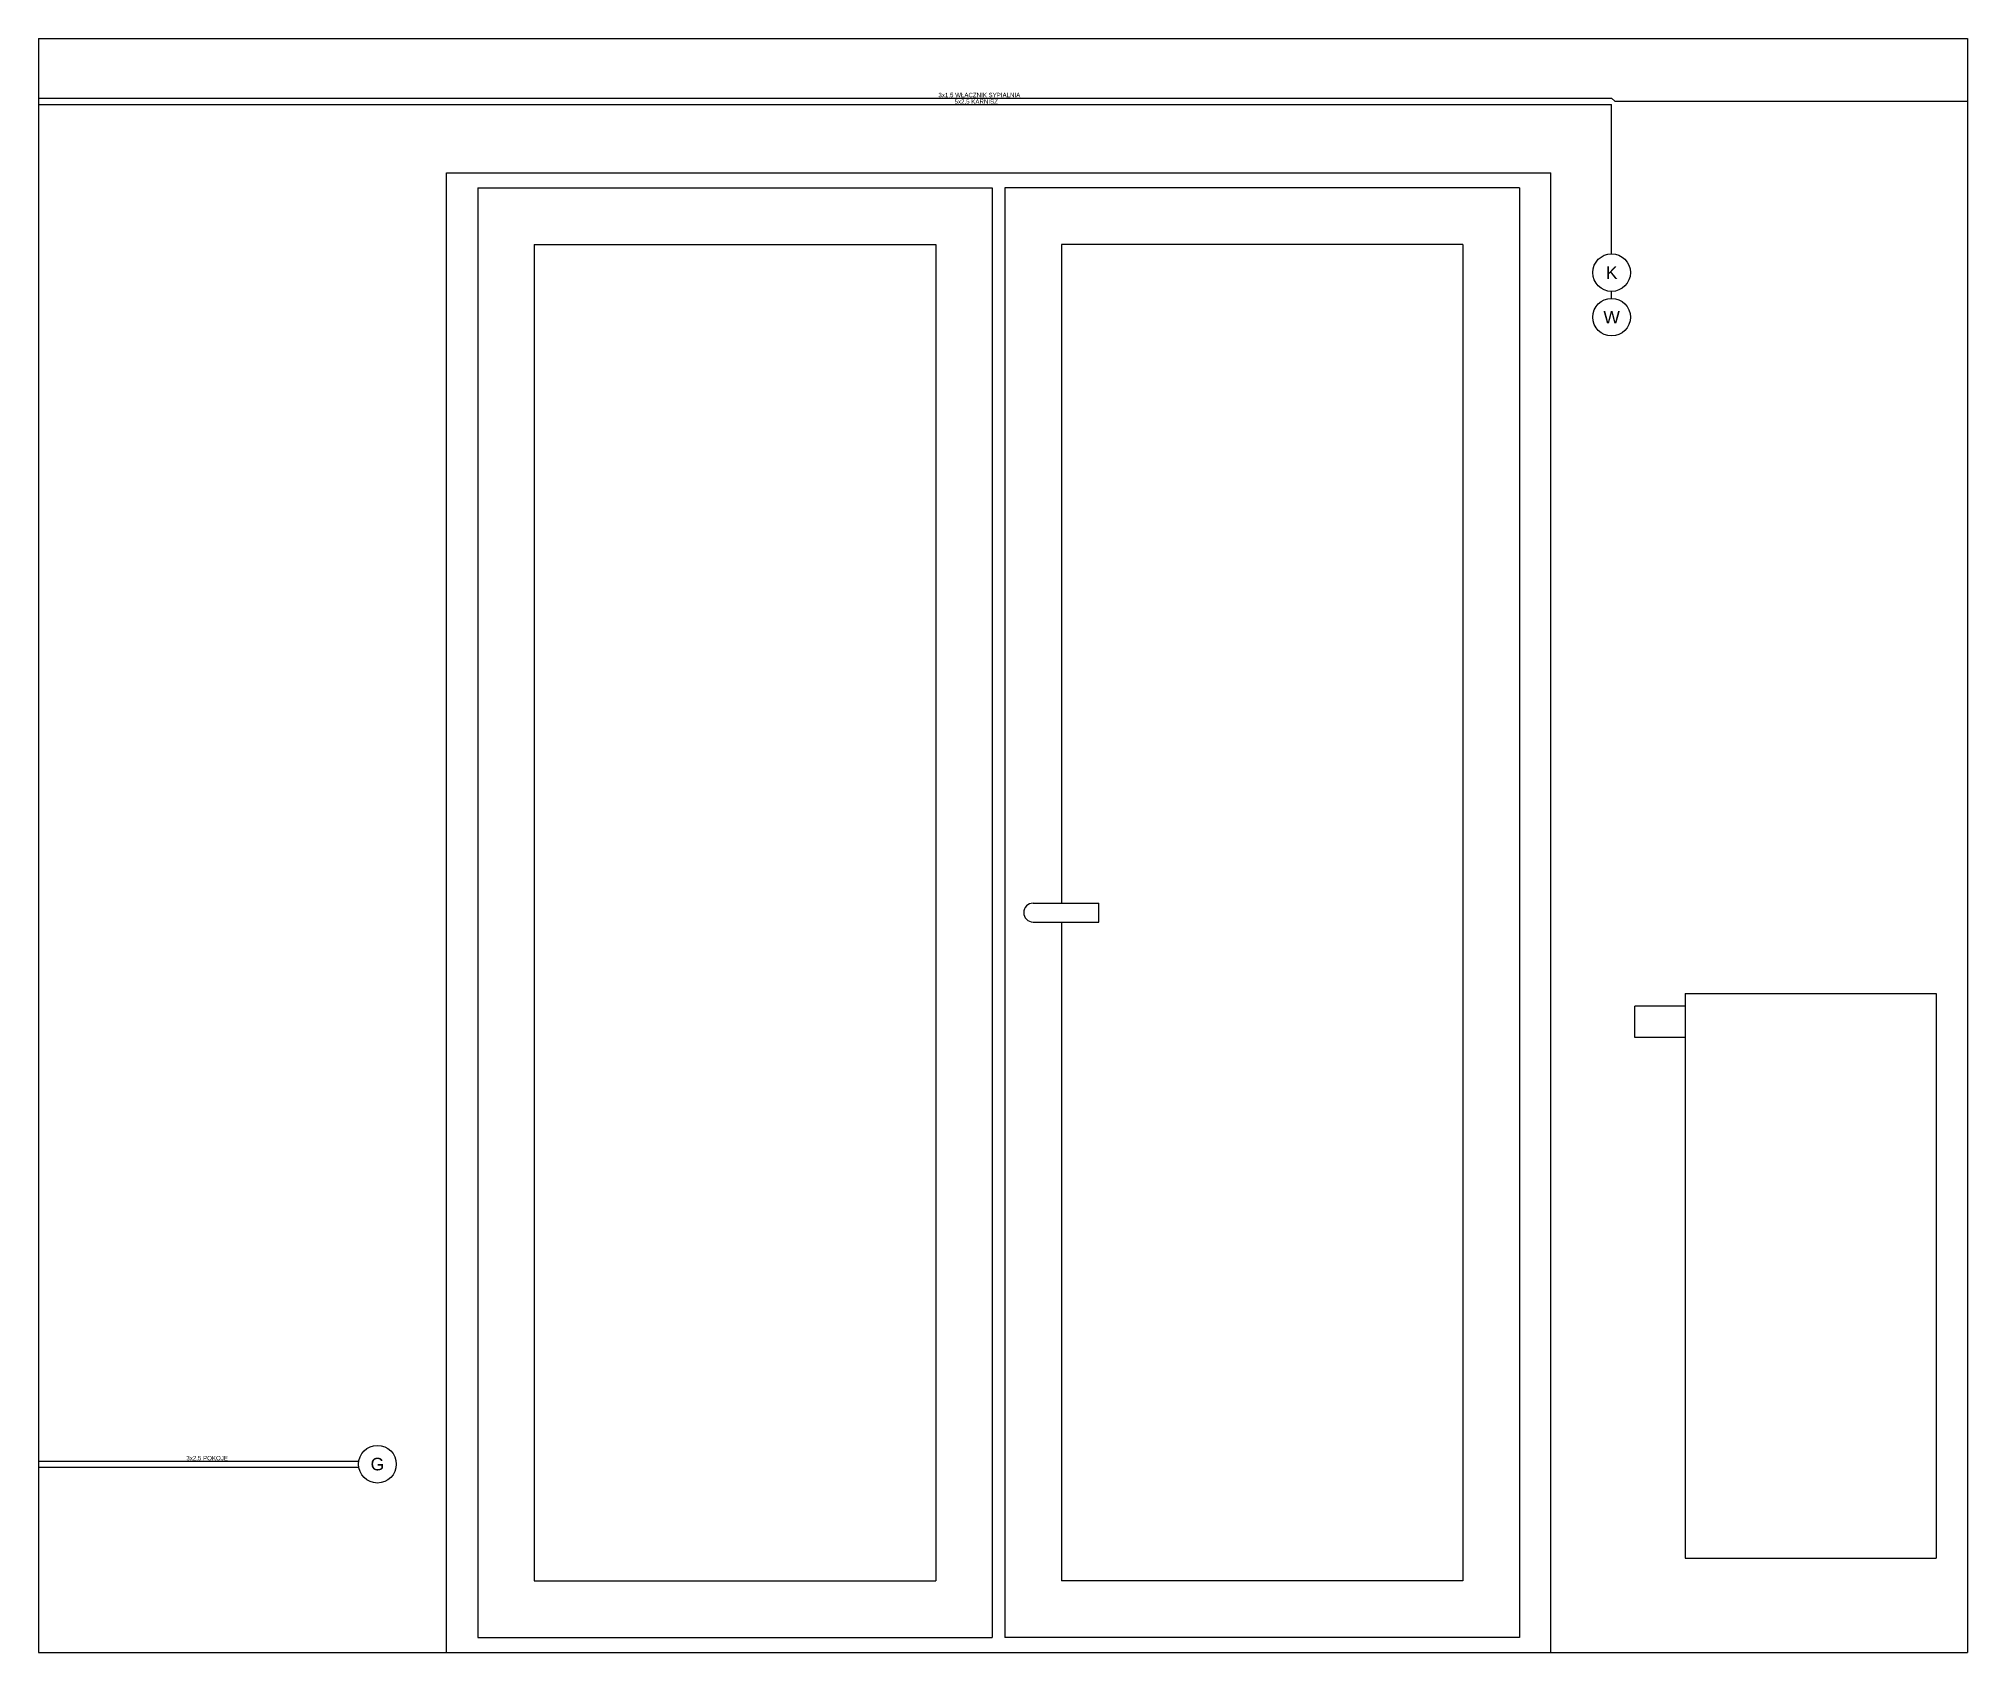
# Model space of a CAD drawing. Header units: millimetres. Extents: x 1478 to 10450, y 2114 to 8349.
# Drawn here: x 3256.8 to 3564.2, y 4783.6 to 5040.8 of the extents above; entities that cross this region are included whole.
import ezdxf
from ezdxf.lldxf.tags import DXFTag

# ---------------------------------------------------------------- set-up
doc = ezdxf.new("R2010")
doc.units = ezdxf.units.MM
for name, color, linetype in [('Grzejniki', 12, 'Continuous'), ('Inst - elektro', 160, 'Continuous'), ('Okna', 7, 'Continuous')]:
    doc.layers.add(name, color=color, linetype=linetype)
tags = doc.linetypes.add('06B018', pattern=[6.75, 4.32, -0.54, 0.09, -0.54, 0.09, -0.54, 0.09, -0.54]).pattern_tags.tags
tags[18:19] = [DXFTag(74, 4), DXFTag(75, 0), DXFTag(340, '0'), DXFTag(46, 1.0), DXFTag(50, 0.0), DXFTag(44, 0.0), DXFTag(45, 0.0)]
tags[16:17] = [DXFTag(74, 4), DXFTag(75, 0), DXFTag(340, '0'), DXFTag(46, 1.0), DXFTag(50, 0.0), DXFTag(44, 0.0), DXFTag(45, 0.0)]
tags[14:15] = [DXFTag(74, 4), DXFTag(75, 0), DXFTag(340, '0'), DXFTag(46, 1.0), DXFTag(50, 0.0), DXFTag(44, 0.0), DXFTag(45, 0.0)]
tags[12:13] = [DXFTag(74, 4), DXFTag(75, 0), DXFTag(340, '0'), DXFTag(46, 1.0), DXFTag(50, 0.0), DXFTag(44, 0.0), DXFTag(45, 0.0)]
tags[10:11] = [DXFTag(74, 4), DXFTag(75, 0), DXFTag(340, '0'), DXFTag(46, 1.0), DXFTag(50, 0.0), DXFTag(44, 0.0), DXFTag(45, 0.0)]
tags[8:9] = [DXFTag(74, 4), DXFTag(75, 0), DXFTag(340, '0'), DXFTag(46, 1.0), DXFTag(50, 0.0), DXFTag(44, 0.0), DXFTag(45, 0.0)]
tags[6:7] = [DXFTag(74, 4), DXFTag(75, 0), DXFTag(340, '0'), DXFTag(46, 1.0), DXFTag(50, 0.0), DXFTag(44, 0.0), DXFTag(45, 0.0)]
tags[4:5] = [DXFTag(74, 4), DXFTag(75, 0), DXFTag(340, '0'), DXFTag(46, 1.0), DXFTag(50, 0.0), DXFTag(44, 0.0), DXFTag(45, 0.0)]

msp = doc.modelspace()

# ---------------------------------------------------------------- texts
at = {"layer": 'Inst - elektro', "char_height": 0.7, "attachment_point": 5}
for s, insert, width in [('{\\fArial|b0|i0|c238|p0;3x1,5 WŁĄCZNIK SYPIALNIA}', (3406.747, 5031.704), 16.93972), ('{\\fArial|b0|i0|c238|p0;3x2,5 POKOJE}', (3283.681, 4814.504), 21.25945)]:
    msp.add_mtext(s, dxfattribs=dict(at, insert=insert, width=width))
at = {"layer": 'Inst - elektro', "linetype": '06B018', "insert": (3406.248, 5030.704), "char_height": 0.7, "width": 16.93972, "attachment_point": 5}
msp.add_mtext('{\\fArial|b0|i0|c238|p0;5x2,5 KARNISZ}', dxfattribs=at)

# ---------------------------------------------------------------- blocks, each defined once
blk = doc.blocks.new('Z$W@#4041')
for p, q in [((0, 231), (0, 0)), ((0, 231), (82, 231)), ((82, 231), (82, 0)), ((84, 231), (84, 0)), ((166, 231), (84, 231)), ((166, 231), (166, 0)), ((9, 222), (73, 222)), ((9, 222), (9, 9)), ((73, 222), (73, 9)), ((93, 222), (93, 117)), ((157, 222), (93, 222)), ((157, 222), (157, 9)), ((88.5, 117), (99, 117)), ((99, 114), (99, 117)), ((88.5, 114), (99, 114)), ((93, 114), (93, 9)), ((9, 9), (73, 9)), ((157, 9), (93, 9)), ((0, 0), (82, 0)), ((166, 0), (84, 0))]:
    blk.add_line(p, q)
blk.add_arc((88.5, 115.5), 1.5, 90, 270)
blk = doc.blocks.new('Z$W@#3602')
for p, q in [((8, 90), (8, 0)), ((8, 90), (48, 90)), ((48, 90), (48, 0)), ((8, 88), (0, 88)), ((0, 83), (0, 88)), ((8, 83), (0, 83)), ((8, 0), (48, 0))]:
    blk.add_line(p, q)
blk = doc.blocks.new('Z$W@#22704')
blk.add_circle((3, 3), 3)
at = {"insert": (3, 3), "char_height": 2, "width": 3.9163, "attachment_point": 5}
blk.add_mtext('{\\fArial|b0|i0|c238|p0;G}', dxfattribs=at)
blk = doc.blocks.new('Z$W@#30140')
for centre in [(3, 10.1), (3, 10.1), (3, 3)]:
    blk.add_circle(centre, 3)
at = {"char_height": 2, "width": 3.9163, "attachment_point": 5}
for s, insert in [('{\\fArial|b0|i0|c238|p0;K}', (3, 10.1)), ('{\\fArial|b0|i0|c238|p0;W}', (3, 3))]:
    blk.add_mtext(s, dxfattribs=dict(at, insert=insert))

# ---------------------------------------------------------------- linework, layer by layer
for p, q in [((3256.813, 5040.804), (3564.213, 5040.804)), ((3256.813, 5040.804), (3256.813, 4783.604)), ((3564.213, 5040.804), (3564.213, 4783.604)), ((3321.813, 4783.604), (3321.813, 5019.404)), ((3321.813, 5019.404), (3497.813, 5019.404)), ((3497.813, 4783.604), (3497.813, 5019.404)), ((3256.813, 4783.604), (3564.213, 4783.604))]:
    msp.add_line(p, q)
at = {"layer": 'Inst - elektro', "linetype": '06B018'}
for p, q in [((3256.813, 5031.304), (3507.513, 5031.304)), ((3256.813, 5030.304), (3507.513, 5030.304)), ((3507.513, 5031.304), (3508.013, 5030.804)), ((3507.513, 5006.504), (3507.513, 5030.304)), ((3508.013, 5030.804), (3564.213, 5030.804)), ((3507.513, 4999.404), (3507.513, 5000.504)), ((3256.813, 4814.104), (3307.855, 4814.104)), ((3256.813, 4813.104), (3307.855, 4813.104))]:
    msp.add_line(p, q, dxfattribs=at)

# ---------------------------------------------------------------- block references
at = {"layer": 'Grzejniki'}
msp.add_blockref('Z$W@#3602', (3511.213, 4798.604), dxfattribs=at)
at = {"layer": 'Inst - elektro'}
for name, p in [('Z$W@#30140', (3504.513, 4993.404)), ('Z$W@#22704', (3307.813, 4810.604))]:
    msp.add_blockref(name, p, dxfattribs=at)
at = {"layer": 'Okna'}
msp.add_blockref('Z$W@#4041', (3326.813, 4786.004), dxfattribs=at)

msp.set_redraw_order([(e.dxf.handle, doc.entitydb.next_handle()) for e in msp.query("TEXT MTEXT ATTDEF DIMENSION ARC_DIMENSION")])  # texts and dimensions are drawn at this point

doc.saveas('drawing.dxf')
